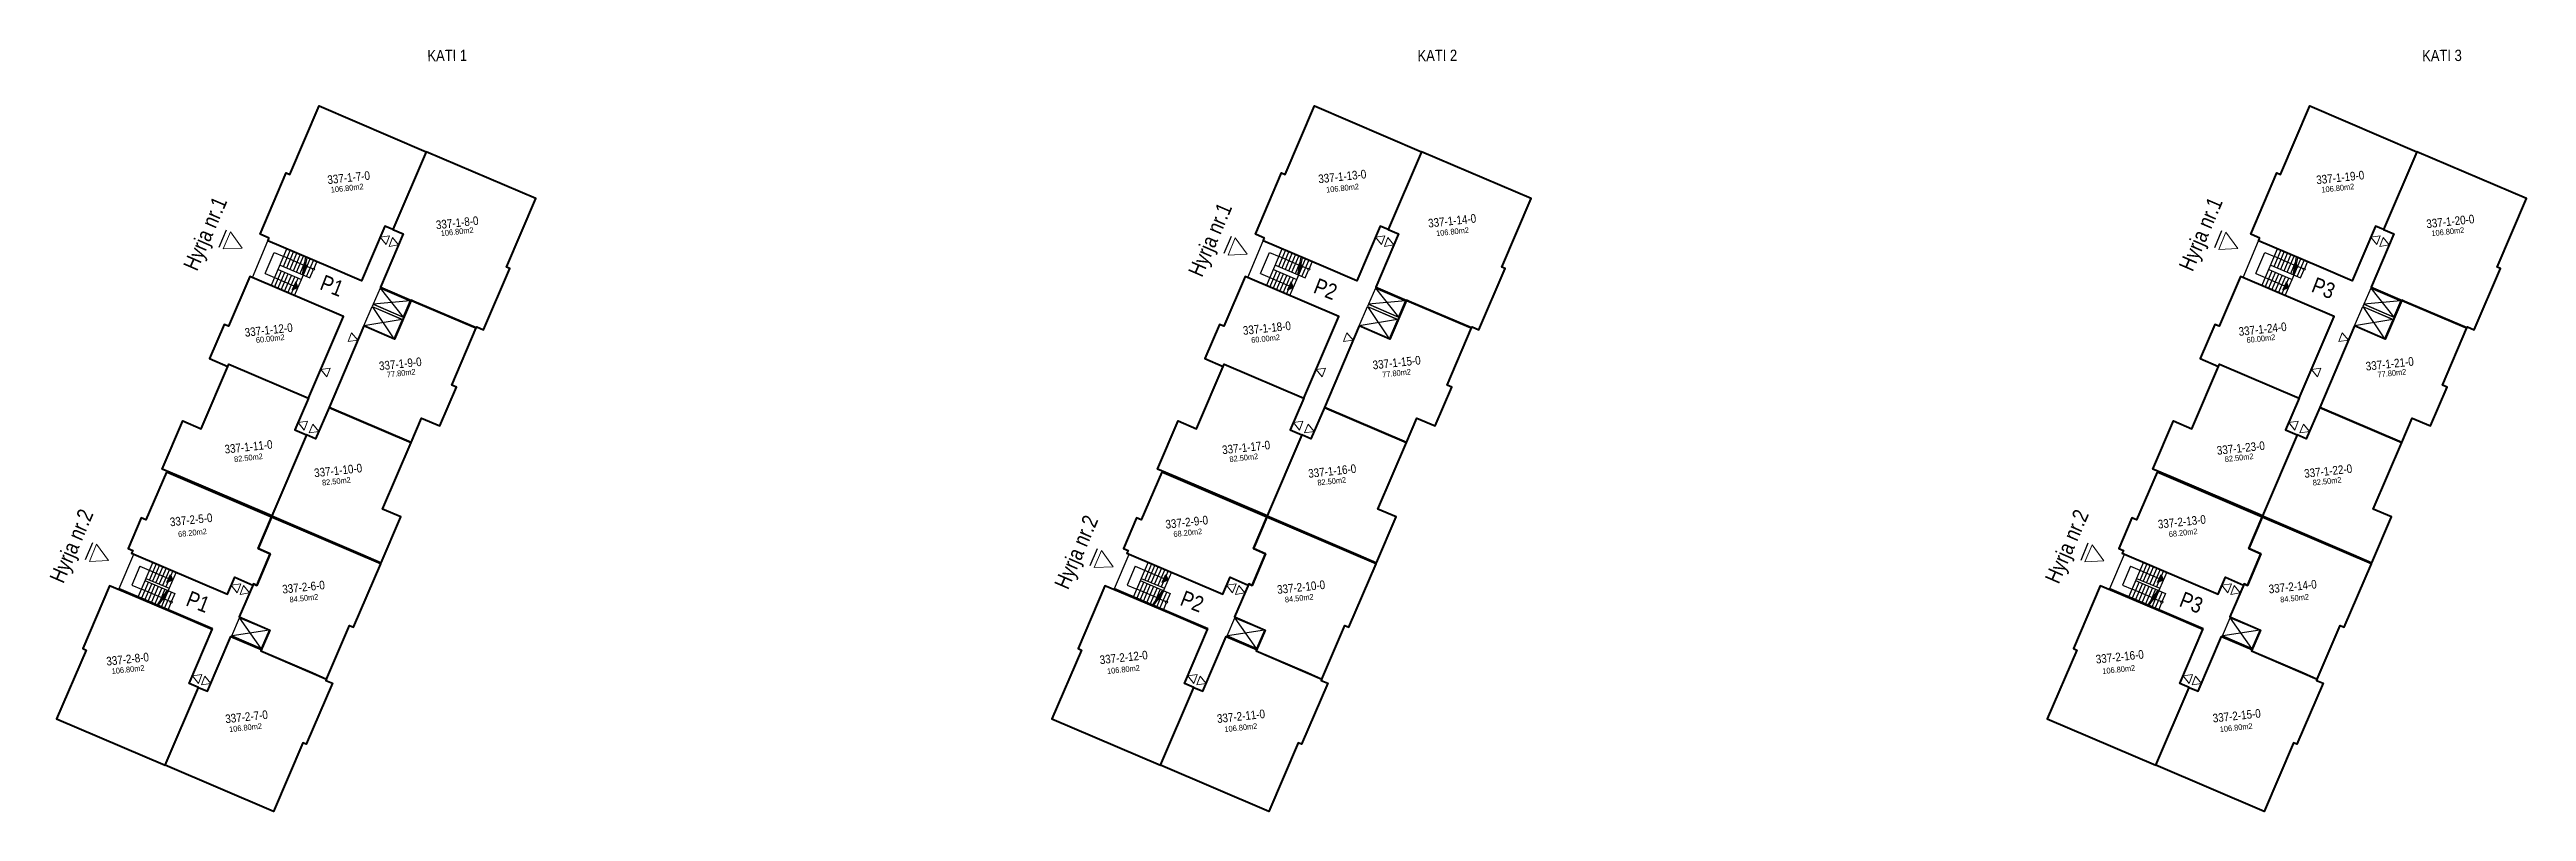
# Model space of a CAD drawing. Header units: feet. Extents: x 7511556 to 15025454, y 4692891 to 9386290.
# Drawn here: x 7512287.7 to 7512486.8, y 4692942.8 to 4693004.1 of the extents above; entities that cross this region are included whole.
import ezdxf
from ezdxf.enums import TextEntityAlignment as Align

# ---------------------------------------------------------------- set-up
doc = ezdxf.new("R2010")
doc.units = ezdxf.units.FT
doc.header["$MEASUREMENT"] = 0
doc.layers.add('07 Kati 5', color=7, linetype='Continuous', lineweight=50)
doc.layers.add('Dyert', color=133, linetype='Continuous', lineweight=5)
doc.styles.add('Dimensionet CM', font='swissc.ttf', dxfattribs={"height": 15})

msp = doc.modelspace()

# ---------------------------------------------------------------- texts
at = {"layer": 'Dyert', "color": 0, "lineweight": 20, "style": 'Dimensionet CM'}
for s, p in [('337-1-7-0', (7512311.71, 4692993.8)), ('337-1-13-0', (7512391.57, 4692993.89)), ('337-1-19-0', (7512471.78, 4692993.81)), ('337-1-8-0', (7512320.43, 4692990.17)), ('337-1-14-0', (7512400.4, 4692990.33)), ('337-1-20-0', (7512480.63, 4692990.28)), ('337-1-18-0', (7512385.51, 4692981.7)), ('337-1-24-0', (7512465.54, 4692981.62)), ('337-1-12-0', (7512305.28, 4692981.55)), ('337-1-9-0', (7512315.86, 4692978.83)), ('337-1-15-0', (7512395.94, 4692978.93)), ('337-1-21-0', (7512475.76, 4692978.83)), ('337-1-11-0', (7512303.66, 4692972.16)), ('337-1-17-0', (7512383.84, 4692972.11)), ('337-1-23-0', (7512463.79, 4692972.06)), ('337-1-10-0', (7512310.86, 4692970.26)), ('337-1-16-0', (7512390.76, 4692970.21)), ('337-1-22-0', (7512470.81, 4692970.21)), ('337-2-5-0', (7512299.05, 4692966.29)), ('337-2-9-0', (7512379.07, 4692966.1)), ('337-2-13-0', (7512459.05, 4692966.13)), ('337-2-6-0', (7512308.08, 4692960.88)), ('337-2-10-0', (7512388.26, 4692960.88)), ('337-2-14-0', (7512467.96, 4692960.92)), ('337-2-8-0', (7512293.94, 4692955.09)), ('337-2-12-0', (7512374, 4692955.23)), ('337-2-16-0', (7512454.06, 4692955.28)), ('337-2-7-0', (7512303.5, 4692950.46)), ('337-2-11-0', (7512383.43, 4692950.5)), ('337-2-15-0', (7512463.46, 4692950.54))]:
    msp.add_text(s, height=0.691, rotation=6.1416, dxfattribs=at).set_placement(p, align=Align.MIDDLE_CENTER)
at = {"layer": 'Dyert', "color": 0, "style": 'Dimensionet CM'}
for s, p in [('Hyrja nr.1', (7512299.52, 4692986.21)), ('Hyrja nr.1', (7512380.29, 4692985.72)), ('Hyrja nr.1', (7512459.91, 4692986.17)), ('Hyrja nr.2', (7512288.77, 4692961.1)), ('Hyrja nr.2', (7512369.53, 4692960.6)), ('Hyrja nr.2', (7512449.15, 4692961.06))]:
    msp.add_text(s, height=1.249, rotation=66.623, dxfattribs=at).set_placement(p)
at = {"layer": 'Dyert', "color": 0, "lineweight": 20, "attachment_point": 3, "style": 'Dimensionet CM'}
for s, insert, char_height, width, rotation in [('KATI 1', (7512321.22, 4693004.08), 0.909, 19.8026, 0.3813), ('KATI 2', (7512400.8, 4693004.08), 0.909, 19.8026, 0.3813), ('KATI 3', (7512481.55, 4693004.08), 0.909, 19.8026, 0.3813), ('106.80m2', (7512312.88, 4692993.32), 0.454, 1.7296, 6.1416), ('106.80m2', (7512392.88, 4692993.32), 0.454, 1.7296, 6.1416), ('106.80m2', (7512472.88, 4692993.32), 0.454, 1.7296, 6.1416), ('106.80m2', (7512321.72, 4692989.82), 0.454, 1.7296, 6.1416), ('106.80m2', (7512401.72, 4692989.82), 0.454, 1.7296, 6.1416), ('106.80m2', (7512481.72, 4692989.82), 0.454, 1.7296, 6.1416), ('P1', (7512311.43, 4692985.38), 1.272, 20.46, 338.7049), ('P2', (7512391.29, 4692985.11), 1.272, 20.46, 338.7049), ('P3', (7512471.5, 4692985.19), 1.272, 20.46, 338.7049), ('60.00m2', (7512306.53, 4692981.2), 0.454, 1.7296, 6.1416), ('60.00m2', (7512386.53, 4692981.2), 0.454, 1.7296, 6.1416), ('60.00m2', (7512466.53, 4692981.2), 0.454, 1.7296, 6.1416), ('77.80m2', (7512317.06, 4692978.43), 0.454, 1.7296, 6.1416), ('77.80m2', (7512397.06, 4692978.43), 0.454, 1.7296, 6.1416), ('77.80m2', (7512477.06, 4692978.43), 0.454, 1.7296, 6.1416), ('82.50m2', (7512304.78, 4692971.63), 0.454, 1.7296, 6.1416), ('82.50m2', (7512384.78, 4692971.63), 0.454, 1.7296, 6.1416), ('82.50m2', (7512464.78, 4692971.63), 0.454, 1.7296, 6.1416), ('82.50m2', (7512311.85, 4692969.74), 0.454, 1.7296, 6.1416), ('82.50m2', (7512391.85, 4692969.74), 0.454, 1.7296, 6.1416), ('82.50m2', (7512471.85, 4692969.74), 0.454, 1.7296, 6.1416), ('68.20m2', (7512300.28, 4692965.6), 0.454, 1.7296, 6.1416), ('68.20m2', (7512380.28, 4692965.6), 0.454, 1.7296, 6.1416), ('68.20m2', (7512460.28, 4692965.6), 0.454, 1.7296, 6.1416), ('P1', (7512300.67, 4692959.97), 1.272, 20.46, 338.7049), ('84.50m2', (7512309.24, 4692960.34), 0.454, 1.7296, 6.1416), ('P2', (7512380.57, 4692960), 1.272, 20.46, 338.7049), ('84.50m2', (7512389.24, 4692960.34), 0.454, 1.7296, 6.1416), ('P3', (7512460.88, 4692959.91), 1.272, 20.46, 338.7049), ('84.50m2', (7512469.24, 4692960.34), 0.454, 1.7296, 6.1416), ('106.80m2', (7512295.27, 4692954.62), 0.454, 1.7296, 6.1416), ('106.80m2', (7512375.27, 4692954.62), 0.454, 1.7296, 6.1416), ('106.80m2', (7512455.27, 4692954.62), 0.454, 1.7296, 6.1416), ('106.80m2', (7512304.71, 4692949.95), 0.454, 1.7296, 6.1416), ('106.80m2', (7512384.71, 4692949.95), 0.454, 1.7296, 6.1416), ('106.80m2', (7512464.71, 4692949.95), 0.454, 1.7296, 6.1416)]:
    msp.add_mtext(s, dxfattribs=dict(at, insert=insert, char_height=char_height, width=width, rotation=rotation))

# ---------------------------------------------------------------- hatches: boundary and pattern name
at = {"layer": '07 Kati 5', "transparency": 33554687}
h = msp.add_hatch(color=0, dxfattribs=at)
h.dxf.hatch_style = 1
h.paths.add_polyline_path([(7512307.63, 4692984.96), (7512307.45, 4692985.42), (7512307.17, 4692984.77)])
h = msp.add_hatch(color=0, dxfattribs=at)
h.dxf.hatch_style = 1
h.paths.add_polyline_path([(7512387.63, 4692984.96), (7512387.45, 4692985.42), (7512387.17, 4692984.77)])
h = msp.add_hatch(color=0, dxfattribs=at)
h.dxf.hatch_style = 1
h.paths.add_polyline_path([(7512467.63, 4692984.96), (7512467.45, 4692985.42), (7512467.17, 4692984.77)])
h = msp.add_hatch(color=0, dxfattribs=at)
h.dxf.hatch_style = 1
h.paths.add_polyline_path([(7512297.56, 4692961.43), (7512297.1, 4692961.24), (7512297.38, 4692961.89)])
h = msp.add_hatch(color=0, dxfattribs=at)
h.dxf.hatch_style = 1
h.paths.add_polyline_path([(7512377.56, 4692961.43), (7512377.1, 4692961.24), (7512377.38, 4692961.89)])
h = msp.add_hatch(color=0, dxfattribs=at)
h.dxf.hatch_style = 1
h.paths.add_polyline_path([(7512457.56, 4692961.43), (7512457.1, 4692961.24), (7512457.38, 4692961.89)])

# ---------------------------------------------------------------- linework, layer by layer
for p, q in [((7512301.86, 4692989.57), (7512301.28, 4692988.19)), ((7512382.63, 4692989.07), (7512382.05, 4692987.69)), ((7512462.25, 4692989.53), (7512461.67, 4692988.15)), ((7512291.11, 4692964.45), (7512290.53, 4692963.07)), ((7512451.5, 4692964.41), (7512450.92, 4692963.03)), ((7512371.87, 4692963.96), (7512371.29, 4692962.58))]:
    msp.add_line(p, q)
at = {"color": 0, "ltscale": 10}
for p, q in [((7512305, 4692986.08), (7512305.73, 4692987.78)), ((7512305.49, 4692985.11), (7512306.75, 4692988.06)), ((7512305.73, 4692987.78), (7512306.49, 4692987.46)), ((7512306.04, 4692986.4), (7512307.91, 4692985.6)), ((7512306.2, 4692986.77), (7512308.6, 4692985.74)), ((7512385, 4692986.08), (7512385.73, 4692987.78)), ((7512385.49, 4692985.11), (7512386.75, 4692988.06)), ((7512385.73, 4692987.78), (7512386.49, 4692987.46)), ((7512386.04, 4692986.4), (7512387.91, 4692985.6)), ((7512386.2, 4692986.77), (7512388.6, 4692985.74)), ((7512465, 4692986.08), (7512465.73, 4692987.78)), ((7512465.49, 4692985.11), (7512466.75, 4692988.06)), ((7512465.73, 4692987.78), (7512466.49, 4692987.46)), ((7512466.04, 4692986.4), (7512467.91, 4692985.6)), ((7512466.2, 4692986.77), (7512468.6, 4692985.74)), ((7512294.93, 4692962.55), (7512294.28, 4692961.04)), ((7512295.97, 4692962.87), (7512294.79, 4692960.11)), ((7512374.93, 4692962.55), (7512374.28, 4692961.04)), ((7512375.97, 4692962.87), (7512374.79, 4692960.11)), ((7512454.93, 4692962.55), (7512454.28, 4692961.04)), ((7512455.97, 4692962.87), (7512454.79, 4692960.11)), ((7512294.28, 4692961.04), (7512295.05, 4692960.71)), ((7512295.34, 4692961.4), (7512297.74, 4692960.37)), ((7512295.42, 4692961.58), (7512297.29, 4692960.78)), ((7512374.28, 4692961.04), (7512375.05, 4692960.71)), ((7512375.34, 4692961.4), (7512377.74, 4692960.37)), ((7512375.42, 4692961.58), (7512377.29, 4692960.78)), ((7512454.28, 4692961.04), (7512455.05, 4692960.71)), ((7512455.34, 4692961.4), (7512457.74, 4692960.37)), ((7512455.42, 4692961.58), (7512457.29, 4692960.78))]:
    msp.add_line(p, q, dxfattribs=at)
at = {"color": 0, "lineweight": 40}
for points in [[(7512305.32, 4692988.94), (7512305.14, 4692989.02), (7512305.14, 4692989.02), (7512304.59, 4692989.25), (7512306.69, 4692994.17), (7512306.97, 4692994.05), (7512309.33, 4692999.57), (7512317.95, 4692995.88), (7512315.27, 4692989.63), (7512314.63, 4692989.9), (7512312.74, 4692985.49), (7512310.05, 4692986.64), (7512310.05, 4692986.64), (7512305.22, 4692988.71)], [(7512385.32, 4692988.94), (7512385.14, 4692989.02), (7512385.14, 4692989.02), (7512384.59, 4692989.25), (7512386.69, 4692994.17), (7512386.97, 4692994.05), (7512389.33, 4692999.57), (7512397.95, 4692995.88), (7512395.27, 4692989.63), (7512394.63, 4692989.9), (7512392.74, 4692985.49), (7512390.05, 4692986.64), (7512390.05, 4692986.64), (7512385.22, 4692988.71)], [(7512465.32, 4692988.94), (7512465.14, 4692989.02), (7512465.14, 4692989.02), (7512464.59, 4692989.25), (7512466.69, 4692994.17), (7512466.97, 4692994.05), (7512469.33, 4692999.57), (7512477.95, 4692995.88), (7512475.27, 4692989.63), (7512474.63, 4692989.9), (7512472.74, 4692985.49), (7512470.05, 4692986.64), (7512470.05, 4692986.64), (7512465.22, 4692988.71)], [(7512321.74, 4692981.8), (7512321.97, 4692981.71), (7512322.01, 4692981.8), (7512322.56, 4692981.56), (7512324.67, 4692986.48), (7512324.39, 4692986.6), (7512326.75, 4692992.11), (7512317.95, 4692995.88), (7512315.27, 4692989.63), (7512316.1, 4692989.27), (7512314.27, 4692985), (7512316.96, 4692983.85), (7512316.96, 4692983.85), (7512321.74, 4692981.8)], [(7512401.74, 4692981.8), (7512401.97, 4692981.71), (7512402.01, 4692981.8), (7512402.56, 4692981.56), (7512404.67, 4692986.48), (7512404.39, 4692986.6), (7512406.75, 4692992.11), (7512397.95, 4692995.88), (7512395.27, 4692989.63), (7512396.1, 4692989.27), (7512394.27, 4692985), (7512396.96, 4692983.85), (7512396.96, 4692983.85), (7512401.74, 4692981.8)], [(7512481.74, 4692981.8), (7512481.97, 4692981.71), (7512482.01, 4692981.8), (7512482.56, 4692981.56), (7512484.67, 4692986.48), (7512484.39, 4692986.6), (7512486.75, 4692992.11), (7512477.95, 4692995.88), (7512475.27, 4692989.63), (7512476.1, 4692989.27), (7512474.27, 4692985), (7512476.96, 4692983.85), (7512476.96, 4692983.85), (7512481.74, 4692981.8)], [(7512308.48, 4692976.06), (7512311.3, 4692982.63), (7512303.76, 4692985.85), (7512302.05, 4692981.86), (7512301.7, 4692982), (7512300.52, 4692979.25), (7512301.99, 4692978.62), (7512302.07, 4692978.8)], [(7512388.48, 4692976.06), (7512391.3, 4692982.63), (7512383.76, 4692985.85), (7512382.05, 4692981.86), (7512381.7, 4692982), (7512380.52, 4692979.25), (7512381.99, 4692978.62), (7512382.07, 4692978.8)], [(7512468.48, 4692976.06), (7512471.3, 4692982.63), (7512463.76, 4692985.85), (7512462.05, 4692981.86), (7512461.7, 4692982), (7512460.52, 4692979.25), (7512461.99, 4692978.62), (7512462.07, 4692978.8)], [(7512316.73, 4692983.95), (7512315.39, 4692980.82), (7512312.93, 4692981.87), (7512310.13, 4692975.33), (7512310.13, 4692975.32), (7512316.73, 4692972.5), (7512317.56, 4692974.45), (7512319.03, 4692973.83), (7512320.37, 4692976.95), (7512320, 4692977.11), (7512321.97, 4692981.71), (7512316.96, 4692983.85), (7512316.96, 4692983.85)], [(7512396.73, 4692983.95), (7512395.39, 4692980.82), (7512392.93, 4692981.87), (7512390.13, 4692975.33), (7512390.13, 4692975.32), (7512396.73, 4692972.5), (7512397.56, 4692974.45), (7512399.03, 4692973.83), (7512400.37, 4692976.95), (7512400, 4692977.11), (7512401.97, 4692981.71), (7512396.96, 4692983.85), (7512396.96, 4692983.85)], [(7512476.73, 4692983.95), (7512475.39, 4692980.82), (7512472.93, 4692981.87), (7512470.13, 4692975.33), (7512470.13, 4692975.32), (7512476.73, 4692972.5), (7512477.56, 4692974.45), (7512479.03, 4692973.83), (7512480.37, 4692976.95), (7512480, 4692977.11), (7512481.97, 4692981.71), (7512476.96, 4692983.85), (7512476.96, 4692983.85)], [(7512308.48, 4692976.06), (7512307.39, 4692973.51), (7512308.31, 4692973.12), (7512305.53, 4692966.61), (7512298.2, 4692969.74), (7512298.2, 4692969.74), (7512296.73, 4692970.37), (7512298.38, 4692974.24), (7512299.85, 4692973.61), (7512302.07, 4692978.8)], [(7512388.48, 4692976.06), (7512387.39, 4692973.51), (7512388.31, 4692973.12), (7512385.53, 4692966.61), (7512378.2, 4692969.74), (7512378.2, 4692969.74), (7512376.73, 4692970.37), (7512378.38, 4692974.24), (7512379.85, 4692973.61), (7512382.07, 4692978.8)], [(7512468.48, 4692976.06), (7512467.39, 4692973.51), (7512468.31, 4692973.12), (7512465.53, 4692966.61), (7512458.2, 4692969.74), (7512458.2, 4692969.74), (7512456.73, 4692970.37), (7512458.38, 4692974.24), (7512459.85, 4692973.61), (7512462.07, 4692978.8)], [(7512310.13, 4692975.32), (7512309.05, 4692972.8), (7512308.31, 4692973.12), (7512305.53, 4692966.61), (7512312.86, 4692963.47), (7512312.86, 4692963.47), (7512314.33, 4692962.84), (7512315.9, 4692966.52), (7512314.43, 4692967.15), (7512316.73, 4692972.5)], [(7512390.13, 4692975.32), (7512389.05, 4692972.8), (7512388.31, 4692973.12), (7512385.53, 4692966.61), (7512392.86, 4692963.47), (7512392.86, 4692963.47), (7512394.33, 4692962.84), (7512395.9, 4692966.52), (7512394.43, 4692967.15), (7512396.73, 4692972.5)], [(7512470.13, 4692975.32), (7512469.05, 4692972.8), (7512468.31, 4692973.12), (7512465.53, 4692966.61), (7512472.86, 4692963.47), (7512472.86, 4692963.47), (7512474.33, 4692962.84), (7512475.9, 4692966.52), (7512474.43, 4692967.15), (7512476.73, 4692972.5)], [(7512297.06, 4692970.13), (7512295.41, 4692966.29), (7512295.04, 4692966.44), (7512293.99, 4692963.99), (7512294.36, 4692963.83), (7512294.26, 4692963.6), (7512301.96, 4692960.3), (7512302.55, 4692961.67), (7512302.55, 4692961.67), (7512304.02, 4692961.04), (7512304.06, 4692961.14), (7512304.32, 4692961.02), (7512305.41, 4692963.56), (7512304.43, 4692963.98), (7512305.51, 4692966.51)], [(7512377.06, 4692970.13), (7512375.41, 4692966.29), (7512375.04, 4692966.44), (7512373.99, 4692963.99), (7512374.36, 4692963.83), (7512374.26, 4692963.6), (7512381.96, 4692960.3), (7512382.55, 4692961.67), (7512382.55, 4692961.67), (7512384.02, 4692961.04), (7512384.06, 4692961.14), (7512384.32, 4692961.02), (7512385.41, 4692963.56), (7512384.43, 4692963.98), (7512385.51, 4692966.51)], [(7512457.06, 4692970.13), (7512455.41, 4692966.29), (7512455.04, 4692966.44), (7512453.99, 4692963.99), (7512454.36, 4692963.83), (7512454.26, 4692963.6), (7512461.96, 4692960.3), (7512462.55, 4692961.67), (7512462.55, 4692961.67), (7512464.02, 4692961.04), (7512464.06, 4692961.14), (7512464.32, 4692961.02), (7512465.41, 4692963.56), (7512464.43, 4692963.98), (7512465.51, 4692966.51)], [(7512304.06, 4692961.14), (7512302.92, 4692958.48), (7512305.38, 4692957.43), (7512304.66, 4692955.75), (7512309.93, 4692953.49), (7512311.77, 4692957.79), (7512312.11, 4692957.65), (7512314.29, 4692962.75), (7512305.51, 4692966.51), (7512304.43, 4692963.98), (7512305.41, 4692963.56), (7512304.32, 4692961.02)], [(7512384.06, 4692961.14), (7512382.92, 4692958.48), (7512385.38, 4692957.43), (7512384.66, 4692955.75), (7512389.93, 4692953.49), (7512391.77, 4692957.79), (7512392.11, 4692957.65), (7512394.29, 4692962.75), (7512385.51, 4692966.51), (7512384.43, 4692963.98), (7512385.41, 4692963.56), (7512384.32, 4692961.02)], [(7512464.06, 4692961.14), (7512462.92, 4692958.48), (7512465.38, 4692957.43), (7512464.66, 4692955.75), (7512469.93, 4692953.49), (7512471.77, 4692957.79), (7512472.11, 4692957.65), (7512474.29, 4692962.75), (7512465.51, 4692966.51), (7512464.43, 4692963.98), (7512465.41, 4692963.56), (7512464.32, 4692961.02)], [(7512294.15, 4692960.28), (7512294.15, 4692960.28), (7512294.15, 4692960.28), (7512292.49, 4692960.99), (7512290.33, 4692955.93), (7512290.6, 4692955.81), (7512288.24, 4692950.3), (7512296.95, 4692946.57), (7512299.63, 4692952.82), (7512298.89, 4692953.14), (7512300.74, 4692957.46), (7512298.05, 4692958.61), (7512298.05, 4692958.61), (7512294.15, 4692960.28)], [(7512374.15, 4692960.28), (7512374.15, 4692960.28), (7512374.15, 4692960.28), (7512372.49, 4692960.99), (7512370.33, 4692955.93), (7512370.6, 4692955.81), (7512368.24, 4692950.3), (7512376.95, 4692946.57), (7512379.63, 4692952.82), (7512378.89, 4692953.14), (7512380.74, 4692957.46), (7512378.05, 4692958.61), (7512378.05, 4692958.61), (7512374.15, 4692960.28)], [(7512454.15, 4692960.28), (7512454.15, 4692960.28), (7512454.15, 4692960.28), (7512452.49, 4692960.99), (7512450.33, 4692955.93), (7512450.6, 4692955.81), (7512448.24, 4692950.3), (7512456.95, 4692946.57), (7512459.63, 4692952.82), (7512458.89, 4692953.14), (7512460.74, 4692957.46), (7512458.05, 4692958.61), (7512458.05, 4692958.61), (7512454.15, 4692960.28)], [(7512308.8, 4692953.98), (7512309.93, 4692953.49), (7512309.88, 4692953.38), (7512310.41, 4692953.16), (7512308.3, 4692948.24), (7512308.02, 4692948.36), (7512305.66, 4692942.84), (7512296.95, 4692946.57), (7512299.63, 4692952.82), (7512300.37, 4692952.51), (7512302.25, 4692956.92), (7512304.71, 4692955.87), (7512304.66, 4692955.75), (7512308.8, 4692953.98)], [(7512388.8, 4692953.98), (7512389.93, 4692953.49), (7512389.88, 4692953.38), (7512390.41, 4692953.16), (7512388.3, 4692948.24), (7512388.02, 4692948.36), (7512385.66, 4692942.84), (7512376.95, 4692946.57), (7512379.63, 4692952.82), (7512380.37, 4692952.51), (7512382.25, 4692956.92), (7512384.71, 4692955.87), (7512384.66, 4692955.75), (7512388.8, 4692953.98)], [(7512468.8, 4692953.98), (7512469.93, 4692953.49), (7512469.88, 4692953.38), (7512470.41, 4692953.16), (7512468.3, 4692948.24), (7512468.02, 4692948.36), (7512465.66, 4692942.84), (7512456.95, 4692946.57), (7512459.63, 4692952.82), (7512460.37, 4692952.51), (7512462.25, 4692956.92), (7512464.71, 4692955.87), (7512464.66, 4692955.75), (7512468.8, 4692953.98)]]:
    msp.add_lwpolyline(points, close=True, dxfattribs=at)
at = {"color": 0}
for points in [[(7512305.22, 4692988.71), (7512312.74, 4692985.49), (7512314.63, 4692989.9), (7512316.1, 4692989.27), (7512314.23, 4692984.91), (7512316.69, 4692983.86), (7512316.14, 4692982.56), (7512313.68, 4692983.62), (7512313.6, 4692983.43), (7512316.06, 4692982.38), (7512315.39, 4692980.82), (7512312.93, 4692981.87), (7512309.05, 4692972.8), (7512307.39, 4692973.51), (7512311.3, 4692982.63), (7512303.97, 4692985.77)], [(7512385.22, 4692988.71), (7512392.74, 4692985.49), (7512394.63, 4692989.9), (7512396.1, 4692989.27), (7512394.23, 4692984.91), (7512396.69, 4692983.86), (7512396.14, 4692982.56), (7512393.68, 4692983.62), (7512393.6, 4692983.43), (7512396.06, 4692982.38), (7512395.39, 4692980.82), (7512392.93, 4692981.87), (7512389.05, 4692972.8), (7512387.39, 4692973.51), (7512391.3, 4692982.63), (7512383.97, 4692985.77)], [(7512465.22, 4692988.71), (7512472.74, 4692985.49), (7512474.63, 4692989.9), (7512476.1, 4692989.27), (7512474.23, 4692984.91), (7512476.69, 4692983.86), (7512476.14, 4692982.56), (7512473.68, 4692983.62), (7512473.6, 4692983.43), (7512476.06, 4692982.38), (7512475.39, 4692980.82), (7512472.93, 4692981.87), (7512469.05, 4692972.8), (7512467.39, 4692973.51), (7512471.3, 4692982.63), (7512463.97, 4692985.77)], [(7512313.68, 4692983.62), (7512316.09, 4692982.58), (7512316.64, 4692983.88), (7512314.23, 4692984.91)], [(7512393.68, 4692983.62), (7512396.09, 4692982.58), (7512396.64, 4692983.88), (7512394.23, 4692984.91)], [(7512473.68, 4692983.62), (7512476.09, 4692982.58), (7512476.64, 4692983.88), (7512474.23, 4692984.91)], [(7512313.6, 4692983.43), (7512316.01, 4692982.4), (7512315.34, 4692980.84), (7512312.93, 4692981.87)], [(7512393.6, 4692983.43), (7512396.01, 4692982.4), (7512395.34, 4692980.84), (7512392.93, 4692981.87)], [(7512473.6, 4692983.43), (7512476.01, 4692982.4), (7512475.34, 4692980.84), (7512472.93, 4692981.87)], [(7512294.45, 4692963.52), (7512301.96, 4692960.31), (7512302.55, 4692961.67), (7512304.02, 4692961.04), (7512302.92, 4692958.48), (7512305.38, 4692957.43), (7512304.71, 4692955.87), (7512302.25, 4692956.92), (7512300.37, 4692952.51), (7512298.89, 4692953.14), (7512300.78, 4692957.55), (7512293.27, 4692960.77)], [(7512374.45, 4692963.52), (7512381.96, 4692960.31), (7512382.55, 4692961.67), (7512384.02, 4692961.04), (7512382.92, 4692958.48), (7512385.38, 4692957.43), (7512384.71, 4692955.87), (7512382.25, 4692956.92), (7512380.37, 4692952.51), (7512378.89, 4692953.14), (7512380.78, 4692957.55), (7512373.27, 4692960.77)], [(7512454.45, 4692963.52), (7512461.96, 4692960.31), (7512462.55, 4692961.67), (7512464.02, 4692961.04), (7512462.92, 4692958.48), (7512465.38, 4692957.43), (7512464.71, 4692955.87), (7512462.25, 4692956.92), (7512460.37, 4692952.51), (7512458.89, 4692953.14), (7512460.78, 4692957.55), (7512453.27, 4692960.77)], [(7512302.94, 4692958.42), (7512305.31, 4692957.41), (7512304.68, 4692955.93), (7512302.31, 4692956.95)], [(7512382.94, 4692958.42), (7512385.31, 4692957.41), (7512384.68, 4692955.93), (7512382.31, 4692956.95)], [(7512462.94, 4692958.42), (7512465.31, 4692957.41), (7512464.68, 4692955.93), (7512462.31, 4692956.95)]]:
    msp.add_lwpolyline(points, close=True, dxfattribs=at)
for points in [[(7512305.76, 4692985), (7512306.31, 4692986.29)], [(7512306.02, 4692984.88), (7512306.58, 4692986.17)], [(7512306.47, 4692986.65), (7512307.02, 4692987.94)], [(7512308.09, 4692986.77), (7512306.49, 4692987.46)], [(7512306.73, 4692986.54), (7512307.28, 4692987.83)], [(7512307, 4692986.43), (7512307.55, 4692987.71)], [(7512307.27, 4692986.31), (7512307.82, 4692987.6)], [(7512307.53, 4692986.2), (7512308.08, 4692987.48)], [(7512307.8, 4692986.08), (7512308.2, 4692987.01)], [(7512307.99, 4692986), (7512308.28, 4692987.4)], [(7512308.07, 4692985.97), (7512308.62, 4692987.26)], [(7512308.08, 4692985.96), (7512308.37, 4692987.36)], [(7512308.24, 4692986.71), (7512308.41, 4692986.78)], [(7512308.24, 4692986.71), (7512308.31, 4692986.54)], [(7512308.33, 4692985.86), (7512308.88, 4692987.14)], [(7512308.82, 4692986.46), (7512308.36, 4692986.66)], [(7512308.6, 4692985.74), (7512308.86, 4692986.36)], [(7512308.93, 4692986.5), (7512309.15, 4692987.03)], [(7512385.76, 4692985), (7512386.31, 4692986.29)], [(7512386.02, 4692984.88), (7512386.58, 4692986.17)], [(7512386.47, 4692986.65), (7512387.02, 4692987.94)], [(7512388.09, 4692986.77), (7512386.49, 4692987.46)], [(7512386.73, 4692986.54), (7512387.28, 4692987.83)], [(7512387, 4692986.43), (7512387.55, 4692987.71)], [(7512387.27, 4692986.31), (7512387.82, 4692987.6)], [(7512387.53, 4692986.2), (7512388.08, 4692987.48)], [(7512387.8, 4692986.08), (7512388.2, 4692987.01)], [(7512387.99, 4692986), (7512388.28, 4692987.4)], [(7512388.07, 4692985.97), (7512388.62, 4692987.26)], [(7512388.08, 4692985.96), (7512388.37, 4692987.36)], [(7512388.24, 4692986.71), (7512388.41, 4692986.78)], [(7512388.24, 4692986.71), (7512388.31, 4692986.54)], [(7512388.33, 4692985.86), (7512388.88, 4692987.14)], [(7512388.82, 4692986.46), (7512388.36, 4692986.66)], [(7512388.6, 4692985.74), (7512388.86, 4692986.36)], [(7512388.93, 4692986.5), (7512389.15, 4692987.03)], [(7512465.76, 4692985), (7512466.31, 4692986.29)], [(7512466.02, 4692984.88), (7512466.58, 4692986.17)], [(7512466.47, 4692986.65), (7512467.02, 4692987.94)], [(7512468.09, 4692986.77), (7512466.49, 4692987.46)], [(7512466.73, 4692986.54), (7512467.28, 4692987.83)], [(7512467, 4692986.43), (7512467.55, 4692987.71)], [(7512467.27, 4692986.31), (7512467.82, 4692987.6)], [(7512467.53, 4692986.2), (7512468.08, 4692987.48)], [(7512467.8, 4692986.08), (7512468.2, 4692987.01)], [(7512467.99, 4692986), (7512468.28, 4692987.4)], [(7512468.07, 4692985.97), (7512468.62, 4692987.26)], [(7512468.08, 4692985.96), (7512468.37, 4692987.36)], [(7512468.24, 4692986.71), (7512468.41, 4692986.78)], [(7512468.24, 4692986.71), (7512468.31, 4692986.54)], [(7512468.33, 4692985.86), (7512468.88, 4692987.14)], [(7512468.82, 4692986.46), (7512468.36, 4692986.66)], [(7512468.6, 4692985.74), (7512468.86, 4692986.36)], [(7512468.93, 4692986.5), (7512469.15, 4692987.03)], [(7512306.29, 4692984.77), (7512306.84, 4692986.06)], [(7512306.56, 4692984.66), (7512307.11, 4692985.94)], [(7512306.82, 4692984.54), (7512307.38, 4692985.83)], [(7512307.09, 4692984.43), (7512307.64, 4692985.72)], [(7512307.63, 4692984.96), (7512307.45, 4692985.42), (7512307.17, 4692984.77), (7512307.63, 4692984.96)], [(7512307.36, 4692984.31), (7512307.91, 4692985.6)], [(7512314.23, 4692984.91), (7512316.09, 4692982.58)], [(7512386.29, 4692984.77), (7512386.84, 4692986.06)], [(7512386.56, 4692984.66), (7512387.11, 4692985.94)], [(7512386.82, 4692984.54), (7512387.38, 4692985.83)], [(7512387.09, 4692984.43), (7512387.64, 4692985.72)], [(7512387.63, 4692984.96), (7512387.45, 4692985.42), (7512387.17, 4692984.77), (7512387.63, 4692984.96)], [(7512387.36, 4692984.31), (7512387.91, 4692985.6)], [(7512394.23, 4692984.91), (7512396.09, 4692982.58)], [(7512466.29, 4692984.77), (7512466.84, 4692986.06)], [(7512466.56, 4692984.66), (7512467.11, 4692985.94)], [(7512466.82, 4692984.54), (7512467.38, 4692985.83)], [(7512467.09, 4692984.43), (7512467.64, 4692985.72)], [(7512467.63, 4692984.96), (7512467.45, 4692985.42), (7512467.17, 4692984.77), (7512467.63, 4692984.96)], [(7512467.36, 4692984.31), (7512467.91, 4692985.6)], [(7512474.23, 4692984.91), (7512476.09, 4692982.58)], [(7512316.01, 4692982.4), (7512312.93, 4692981.87)], [(7512313.6, 4692983.43), (7512315.34, 4692980.84)], [(7512316.64, 4692983.88), (7512313.68, 4692983.62)], [(7512396.01, 4692982.4), (7512392.93, 4692981.87)], [(7512393.6, 4692983.43), (7512395.34, 4692980.84)], [(7512396.64, 4692983.88), (7512393.68, 4692983.62)], [(7512476.01, 4692982.4), (7512472.93, 4692981.87)], [(7512473.6, 4692983.43), (7512475.34, 4692980.84)], [(7512476.64, 4692983.88), (7512473.68, 4692983.62)], [(7512296.24, 4692962.76), (7512295.69, 4692961.47)], [(7512296.51, 4692962.64), (7512295.95, 4692961.36)], [(7512296.77, 4692962.53), (7512296.22, 4692961.24)], [(7512297.04, 4692962.41), (7512296.49, 4692961.13)], [(7512297.31, 4692962.3), (7512296.75, 4692961.01)], [(7512376.24, 4692962.76), (7512375.69, 4692961.47)], [(7512376.51, 4692962.64), (7512375.95, 4692961.36)], [(7512376.77, 4692962.53), (7512376.22, 4692961.24)], [(7512377.04, 4692962.41), (7512376.49, 4692961.13)], [(7512377.31, 4692962.3), (7512376.75, 4692961.01)], [(7512456.24, 4692962.76), (7512455.69, 4692961.47)], [(7512456.51, 4692962.64), (7512455.95, 4692961.36)], [(7512456.77, 4692962.53), (7512456.22, 4692961.24)], [(7512457.04, 4692962.41), (7512456.49, 4692961.13)], [(7512457.31, 4692962.3), (7512456.75, 4692961.01)], [(7512295.3, 4692961.31), (7512294.79, 4692960.11)], [(7512296.65, 4692960.03), (7512295.05, 4692960.71)], [(7512295.61, 4692961.29), (7512295.06, 4692960)], [(7512295.88, 4692961.17), (7512295.33, 4692959.88)], [(7512296.14, 4692961.06), (7512295.59, 4692959.77)], [(7512296.41, 4692960.94), (7512295.86, 4692959.66)], [(7512296.68, 4692960.83), (7512296.13, 4692959.54)], [(7512297.13, 4692960.63), (7512296.32, 4692959.46)], [(7512297.23, 4692960.59), (7512296.41, 4692959.42)], [(7512296.94, 4692960.72), (7512296.55, 4692959.79)], [(7512297.21, 4692960.6), (7512296.66, 4692959.31)], [(7512297.48, 4692960.49), (7512296.92, 4692959.2)], [(7512297.57, 4692962.19), (7512297.02, 4692960.9)], [(7512297.56, 4692961.43), (7512297.1, 4692961.24), (7512297.38, 4692961.89), (7512297.56, 4692961.43)], [(7512297.84, 4692962.07), (7512297.29, 4692960.78)], [(7512297.74, 4692960.37), (7512297.48, 4692959.76)], [(7512375.3, 4692961.31), (7512374.79, 4692960.11)], [(7512376.65, 4692960.03), (7512375.05, 4692960.71)], [(7512375.61, 4692961.29), (7512375.06, 4692960)], [(7512375.88, 4692961.17), (7512375.33, 4692959.88)], [(7512376.14, 4692961.06), (7512375.59, 4692959.77)], [(7512376.41, 4692960.94), (7512375.86, 4692959.66)], [(7512376.68, 4692960.83), (7512376.13, 4692959.54)], [(7512377.13, 4692960.63), (7512376.32, 4692959.46)], [(7512377.23, 4692960.59), (7512376.41, 4692959.42)], [(7512376.94, 4692960.72), (7512376.55, 4692959.79)], [(7512377.21, 4692960.6), (7512376.66, 4692959.31)], [(7512377.48, 4692960.49), (7512376.92, 4692959.2)], [(7512377.57, 4692962.19), (7512377.02, 4692960.9)], [(7512377.56, 4692961.43), (7512377.1, 4692961.24), (7512377.38, 4692961.89), (7512377.56, 4692961.43)], [(7512377.84, 4692962.07), (7512377.29, 4692960.78)], [(7512377.74, 4692960.37), (7512377.48, 4692959.76)], [(7512455.3, 4692961.31), (7512454.79, 4692960.11)], [(7512456.65, 4692960.03), (7512455.05, 4692960.71)], [(7512455.61, 4692961.29), (7512455.06, 4692960)], [(7512455.88, 4692961.17), (7512455.33, 4692959.88)], [(7512456.14, 4692961.06), (7512455.59, 4692959.77)], [(7512456.41, 4692960.94), (7512455.86, 4692959.66)], [(7512456.68, 4692960.83), (7512456.13, 4692959.54)], [(7512457.13, 4692960.63), (7512456.32, 4692959.46)], [(7512457.23, 4692960.59), (7512456.41, 4692959.42)], [(7512456.94, 4692960.72), (7512456.55, 4692959.79)], [(7512457.21, 4692960.6), (7512456.66, 4692959.31)], [(7512457.48, 4692960.49), (7512456.92, 4692959.2)], [(7512457.57, 4692962.19), (7512457.02, 4692960.9)], [(7512457.56, 4692961.43), (7512457.1, 4692961.24), (7512457.38, 4692961.89), (7512457.56, 4692961.43)], [(7512457.84, 4692962.07), (7512457.29, 4692960.78)], [(7512457.74, 4692960.37), (7512457.48, 4692959.76)], [(7512296.79, 4692959.96), (7512296.97, 4692960.03)], [(7512296.79, 4692959.96), (7512296.86, 4692959.79)], [(7512297.37, 4692959.71), (7512296.91, 4692959.91)], [(7512297.42, 4692959.61), (7512297.19, 4692959.09)], [(7512304.68, 4692955.93), (7512302.95, 4692958.39)], [(7512376.79, 4692959.96), (7512376.97, 4692960.03)], [(7512376.79, 4692959.96), (7512376.86, 4692959.79)], [(7512377.37, 4692959.71), (7512376.91, 4692959.91)], [(7512377.42, 4692959.61), (7512377.19, 4692959.09)], [(7512384.68, 4692955.93), (7512382.95, 4692958.39)], [(7512456.79, 4692959.96), (7512456.97, 4692960.03)], [(7512456.79, 4692959.96), (7512456.86, 4692959.79)], [(7512457.37, 4692959.71), (7512456.91, 4692959.91)], [(7512457.42, 4692959.61), (7512457.19, 4692959.09)], [(7512464.68, 4692955.93), (7512462.95, 4692958.39)], [(7512305.31, 4692957.41), (7512302.34, 4692956.96)], [(7512385.31, 4692957.41), (7512382.34, 4692956.96)], [(7512465.31, 4692957.41), (7512462.34, 4692956.96)]]:
    msp.add_lwpolyline(points, dxfattribs=at)
at = {"color": 0, "ltscale": 10}
for points in [[(7512305, 4692986.08), (7512307.31, 4692985.1)], [(7512307.91, 4692985.6), (7512308.07, 4692985.97)], [(7512385, 4692986.08), (7512387.31, 4692985.1)], [(7512387.91, 4692985.6), (7512388.07, 4692985.97)], [(7512465, 4692986.08), (7512467.31, 4692985.1)], [(7512467.91, 4692985.6), (7512468.07, 4692985.97)], [(7512294.93, 4692962.55), (7512297.24, 4692961.57)], [(7512374.93, 4692962.55), (7512377.24, 4692961.57)], [(7512454.93, 4692962.55), (7512457.24, 4692961.57)], [(7512297.29, 4692960.78), (7512297.21, 4692960.6)], [(7512377.29, 4692960.78), (7512377.21, 4692960.6)], [(7512457.29, 4692960.78), (7512457.21, 4692960.6)]]:
    msp.add_lwpolyline(points, dxfattribs=at)
at = {"color": 0}
for centre in [(7512308.89, 4692986.43), (7512388.89, 4692986.43), (7512468.89, 4692986.43), (7512297.45, 4692959.68), (7512377.45, 4692959.68), (7512457.45, 4692959.68)]:
    msp.add_circle(centre, 0.08, dxfattribs=at)
at = {"layer": 'Dyert', "color": 0}
for p, q in [((7512301.63, 4692988.07), (7512302.21, 4692989.45)), ((7512303.15, 4692988.13), (7512301.63, 4692988.07)), ((7512302.21, 4692989.45), (7512303.15, 4692988.13)), ((7512382.39, 4692987.57), (7512382.97, 4692988.95)), ((7512382.97, 4692988.95), (7512383.92, 4692987.64)), ((7512462.02, 4692988.03), (7512462.6, 4692989.4)), ((7512462.6, 4692989.4), (7512463.54, 4692988.09)), ((7512383.92, 4692987.64), (7512382.39, 4692987.57)), ((7512463.54, 4692988.09), (7512462.02, 4692988.03)), ((7512290.87, 4692962.95), (7512291.45, 4692964.33)), ((7512291.45, 4692964.33), (7512292.4, 4692963.02)), ((7512451.26, 4692962.91), (7512451.84, 4692964.29)), ((7512451.84, 4692964.29), (7512452.79, 4692962.98)), ((7512292.4, 4692963.02), (7512290.87, 4692962.95)), ((7512371.64, 4692962.46), (7512372.22, 4692963.83)), ((7512373.16, 4692962.52), (7512371.64, 4692962.46)), ((7512372.22, 4692963.83), (7512373.16, 4692962.52)), ((7512452.79, 4692962.98), (7512451.26, 4692962.91))]:
    msp.add_line(p, q, dxfattribs=at)
for points in [[(7512315, 4692989.12), (7512314.72, 4692988.41), (7512314.25, 4692989.02)], [(7512315.23, 4692988.99), (7512315.72, 4692988.39), (7512314.96, 4692988.27)], [(7512395, 4692989.12), (7512394.72, 4692988.41), (7512394.25, 4692989.02)], [(7512395.23, 4692988.99), (7512395.72, 4692988.39), (7512394.96, 4692988.27)], [(7512475, 4692989.12), (7512474.72, 4692988.41), (7512474.25, 4692989.02)], [(7512475.23, 4692988.99), (7512475.72, 4692988.39), (7512474.96, 4692988.27)], [(7512311.95, 4692981.32), (7512312.44, 4692980.73), (7512311.68, 4692980.61)], [(7512391.95, 4692981.32), (7512392.44, 4692980.73), (7512391.68, 4692980.61)], [(7512471.95, 4692981.32), (7512472.44, 4692980.73), (7512471.68, 4692980.61)], [(7512310.23, 4692978.49), (7512309.95, 4692977.77), (7512309.48, 4692978.38)], [(7512390.23, 4692978.49), (7512389.95, 4692977.77), (7512389.48, 4692978.38)], [(7512470.23, 4692978.49), (7512469.95, 4692977.77), (7512469.48, 4692978.38)], [(7512308.4, 4692974.21), (7512308.12, 4692973.49), (7512307.65, 4692974.1)], [(7512388.4, 4692974.21), (7512388.12, 4692973.49), (7512387.65, 4692974.1)], [(7512468.4, 4692974.21), (7512468.12, 4692973.49), (7512467.65, 4692974.1)], [(7512308.82, 4692973.99), (7512309.3, 4692973.4), (7512308.54, 4692973.28)], [(7512388.82, 4692973.99), (7512389.3, 4692973.4), (7512388.54, 4692973.28)], [(7512468.82, 4692973.99), (7512469.3, 4692973.4), (7512468.54, 4692973.28)], [(7512303.03, 4692961.14), (7512302.74, 4692960.43), (7512302.27, 4692961.04)], [(7512303.26, 4692961), (7512303.74, 4692960.41), (7512302.98, 4692960.29)], [(7512383.03, 4692961.14), (7512382.74, 4692960.43), (7512382.27, 4692961.04)], [(7512383.26, 4692961), (7512383.74, 4692960.41), (7512382.98, 4692960.29)], [(7512463.03, 4692961.14), (7512462.74, 4692960.43), (7512462.27, 4692961.04)], [(7512463.26, 4692961), (7512463.74, 4692960.41), (7512462.98, 4692960.29)], [(7512299.91, 4692953.86), (7512299.63, 4692953.14), (7512299.16, 4692953.75)], [(7512300.14, 4692953.72), (7512300.63, 4692953.12), (7512299.87, 4692953.01)], [(7512379.91, 4692953.86), (7512379.63, 4692953.14), (7512379.16, 4692953.75)], [(7512380.14, 4692953.72), (7512380.63, 4692953.12), (7512379.87, 4692953.01)], [(7512459.91, 4692953.86), (7512459.63, 4692953.14), (7512459.16, 4692953.75)], [(7512460.14, 4692953.72), (7512460.63, 4692953.12), (7512459.87, 4692953.01)]]:
    msp.add_lwpolyline(points, close=True, dxfattribs=at)

msp.set_redraw_order([(e.dxf.handle, doc.entitydb.next_handle()) for e in msp.query("TEXT MTEXT ATTDEF DIMENSION ARC_DIMENSION")])  # texts and dimensions are drawn at this point

doc.saveas('drawing.dxf')
